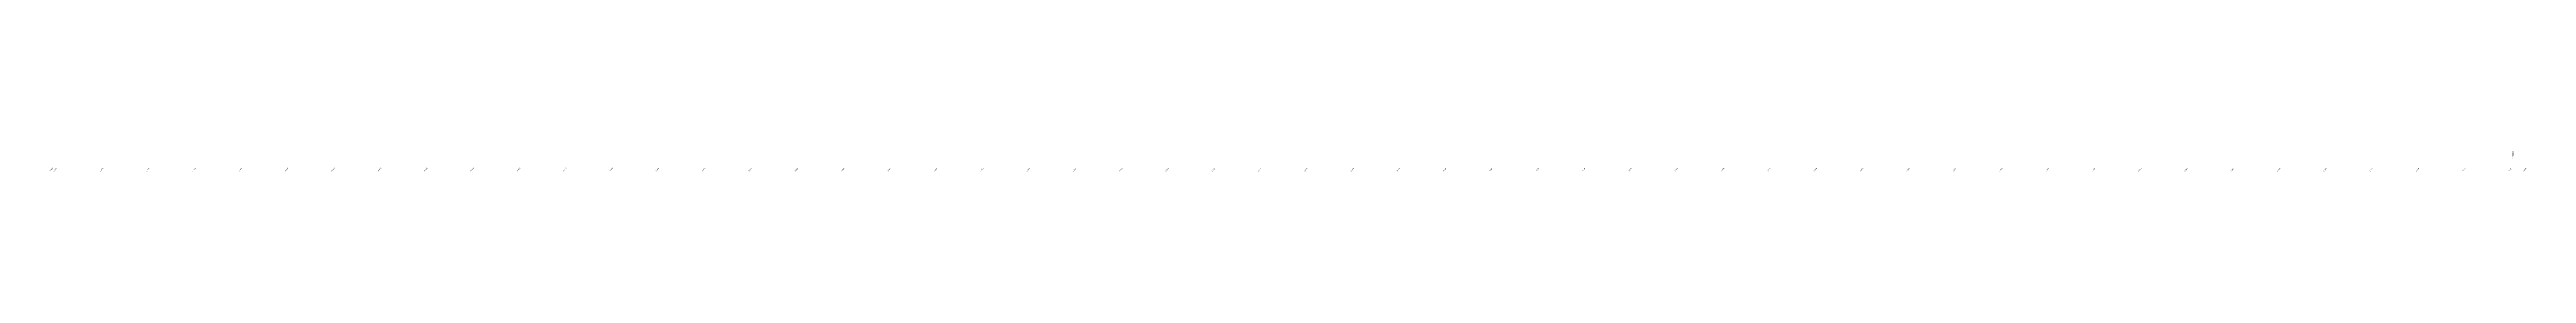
# Model space of a CAD drawing. Header units: metres. Extents: x 286386 to 287779, y 2079267 to 2080589.
# Drawn here: x 286458 to 287527, y 2080119 to 2080128 of the extents above; entities that cross this region are included whole.
import ezdxf
from ezdxf.enums import TextEntityAlignment as Align

# ---------------------------------------------------------------- set-up
doc = ezdxf.new("R2010")
doc.units = ezdxf.units.M
doc.header["$MEASUREMENT"] = 0
doc.layers.add('ESContAnn', color=231, linetype='Continuous')
doc.layers.add('ESElevation', color=150, linetype='Continuous')

msp = doc.modelspace()

# ---------------------------------------------------------------- texts
at = {"layer": 'ESContAnn'}
msp.add_text('4.0000', height=0.75, rotation=89.0122, dxfattribs=at).set_placement((287521.2, 2080126.2), align=Align.MIDDLE_CENTER)
at = {"layer": 'ESElevation'}
for s, p in [('-1.500', (286458.2, 2080120)), ('-1.500', (286460, 2080120)), ('-1.500', (286480, 2080120)), ('-1.500', (286500, 2080120)), ('-1.500', (286520, 2080120)), ('-1.500', (286540, 2080120)), ('-1.500', (286560, 2080120)), ('-1.500', (286580, 2080120)), ('-1.500', (286600, 2080120)), ('-1.500', (286620, 2080120)), ('-1.500', (286640, 2080120)), ('-1.500', (286660, 2080120)), ('-1.417', (286680, 2080120)), ('-0.470', (286700, 2080120)), ('0.466', (286720, 2080120)), ('0.551', (286740, 2080120)), ('1.136', (286760, 2080120)), ('1.809', (286780, 2080120)), ('2.401', (286800, 2080120)), ('2.487', (286820, 2080120)), ('2.350', (286840, 2080120)), ('2.116', (286860, 2080120)), ('3.003', (286880, 2080120)), ('3.866', (286900, 2080120)), ('4.553', (286920, 2080120)), ('5.203', (286940, 2080120)), ('5.500', (286960, 2080120)), ('5.500', (286980, 2080120)), ('5.274', (287000, 2080120)), ('5.294', (287020, 2080120)), ('5.424', (287040, 2080120)), ('5.045', (287060, 2080120)), ('4.889', (287080, 2080120)), ('4.779', (287100, 2080120)), ('4.140', (287120, 2080120)), ('3.736', (287140, 2080120)), ('3.506', (287160, 2080120)), ('3.500', (287180, 2080120)), ('3.522', (287200, 2080120)), ('3.708', (287220, 2080120)), ('4.066', (287240, 2080120)), ('4.364', (287260, 2080120)), ('4.846', (287280, 2080120)), ('5.458', (287300, 2080120)), ('5.528', (287320, 2080120)), ('5.738', (287340, 2080120)), ('6.056', (287360, 2080120)), ('6.028', (287380, 2080120)), ('5.821', (287400, 2080120)), ('5.500', (287420, 2080120)), ('5.500', (287440, 2080120)), ('5.495', (287460, 2080120)), ('5.394', (287480, 2080120)), ('4.707', (287500, 2080120)), ('4.033', (287520, 2080120)), ('3.849', (287526.3, 2080120))]:
    msp.add_text(s, height=0.5, rotation=45, dxfattribs=at).set_placement(p, align=Align.MIDDLE_CENTER)

doc.saveas('drawing.dxf')
